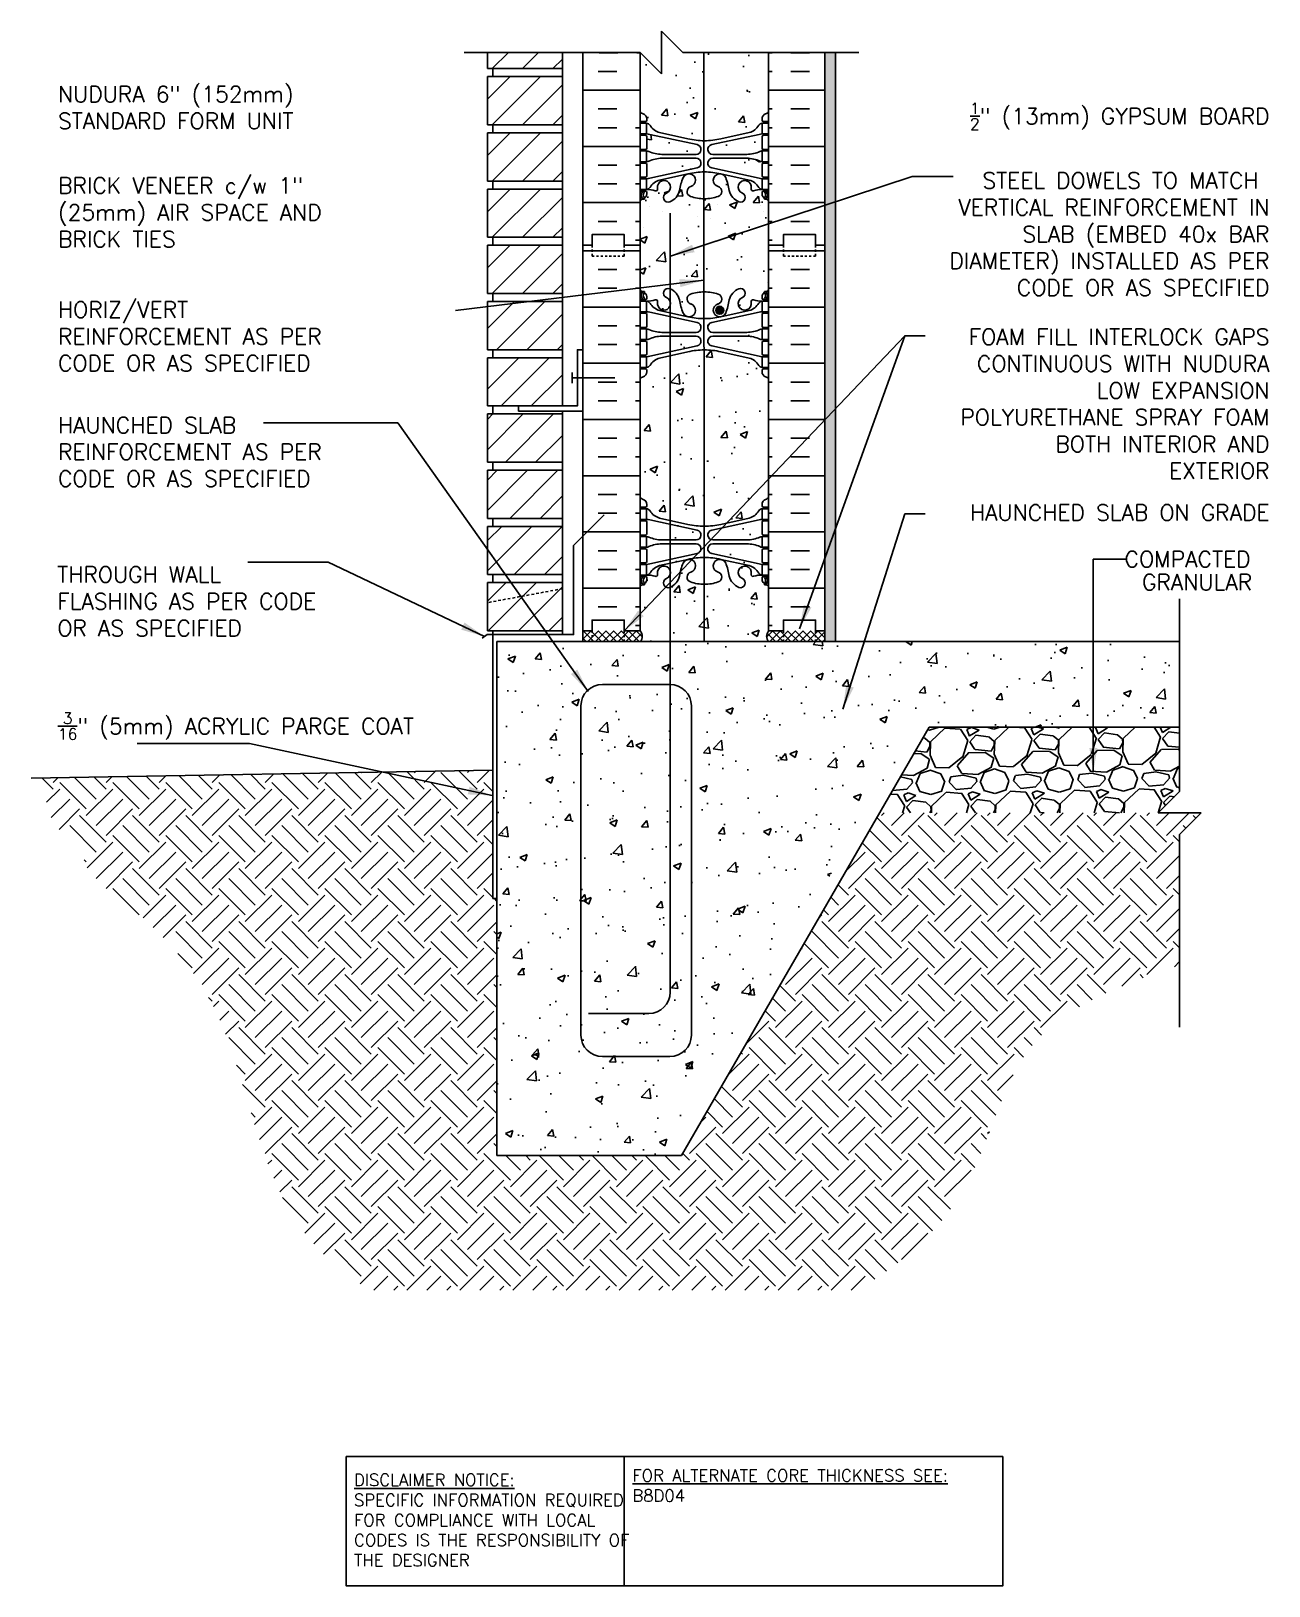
# Model space of a CAD drawing. Header units: inches. Extents: x 8.9 to 66.6, y -27.6 to 45.
import ezdxf
from ezdxf.enums import TextEntityAlignment as Align

# ---------------------------------------------------------------- set-up
doc = ezdxf.new("R2010")
doc.units = ezdxf.units.IN
doc.header["$LTSCALE"] = 0.5
doc.header["$MEASUREMENT"] = 0
doc.linetypes.add('DASHED2', pattern=[0.375, 0.25, -0.125])
for name, color, linetype in [('HATCH', 12, 'Continuous'), ('LINE18', 9, 'Continuous'), ('line25', 2, 'Continuous'), ('LINE3', 3, 'Continuous'), ('LINE50', 5, 'Continuous'), ('LINE9', 9, 'Continuous'), ('TEXT', 4, 'Continuous'), ('Web_Edge', 9, 'Continuous')]:
    doc.layers.add(name, color=color, linetype=linetype)
doc.styles.add('DIM', font='romans.shx', dxfattribs={"width": 0.7})
doc.styles.add('ROMANS', font='romans.shx', dxfattribs={"height": 1.125})
doc.styles.get("Standard").update_dxf_attribs({"font": 'romans.shx', "height": 1.125})
doc.dimstyles.new('ext_12', dxfattribs={"dimscale": 12, "dimtxt": 0.09375, "dimasz": 0.09375, "dimexe": 0.09375, "dimexo": 0.0625, "dimgap": 0.0625, "dimtad": 1, "dimdec": 1, "dimzin": 3, "dimdsep": 46, "dimlunit": 4, "dimtxsty": 'DIM', "dimcen": 0.09, "dimdle": 0.09375, "dimclrt": 4, "dimadec": 0, "dimazin": 0, "dimtfac": 1, "dimtdec": 1, "dimtmove": 2, "dimatfit": 3, "dimfxl": 1, "dimfrac": 2, "dimtolj": 1, "dimtzin": 0, "dimarcsym": 0})

msp = doc.modelspace()

# ---------------------------------------------------------------- texts
at = {"layer": 'TEXT'}
for s, p in [(' COMPACTED ', (59.399, 20.33)), (' GRANULAR', (60.211, 19.255))]:
    msp.add_text(s, height=0.75, dxfattribs=at).set_placement(p, align=Align.MIDDLE_LEFT)
at = {"layer": 'TEXT', "char_height": 0.75, "style": 'ROMANS'}
for s, insert, width, attachment_point in [('NUDURA 6" (152mm) STANDARD FORM UNIT', (10.129, 41.409), 16.37365, 4), ('\\A1;{\\H0.7x;\\S1/2;}" (13mm) GYPSUM BOARD', (66.681, 41.005), 14.07269, 6), ('BRICK VENEER c/w 1" (25mm) AIR SPACE AND BRICK TIES', (10.129, 36.516), 16.37365, 4), ('\\A1;STEEL DOWELS TO MATCH  VERTICAL REINFORCEMENT IN SLAB (EMBED 40x BAR DIAMETER) INSTALLED AS PER CODE OR AS SPECIFIED', (66.681, 35.502), 16.37365, 6), ('HORIZ/VERT  REINFORCEMENT AS PER CODE OR AS SPECIFIED', (10.129, 30.724), 16.37365, 4), ('\\A1;FOAM FILL INTERLOCK GAPS CONTINUOUS WITH NUDURA LOW EXPANSION POLYURETHANE SPRAY FOAM BOTH INTERIOR AND EXTERIOR', (66.681, 27.576), 16.37365, 6), ('HAUNCHED SLAB REINFORCEMENT AS PER CODE OR AS SPECIFIED', (10.129, 25.335), 16.37365, 4), ('\\A1;HAUNCHED SLAB ON GRADE', (66.681, 22.499), 16.37365, 6), ('THROUGH WALL FLASHING AS PER CODE OR AS SPECIFIED', (10.096, 18.356), 13.10039, 4), ('\\A1;{\\H0.7x;\\S3/16;}" (5mm) ACRYLIC PARGE COAT', (10.129, 12.53), 16.37365, 4)]:
    msp.add_mtext(s, dxfattribs=dict(at, insert=insert, width=width, attachment_point=attachment_point))
at = {"layer": 'TEXT', "char_height": 0.5625, "attachment_point": 4}
for s, insert, width in [('{\\LDISCLAIMER NOTICE:}\\PSPECIFIC INFORMATION REQUIRED FOR COMPLIANCE WITH LOCAL CODES IS THE RESPONSIBILITY OF THE DESIGNER', (23.947, -24.536), 14.00235), ('{\\LFOR ALTERNATE CORE THICKNESS SEE:\\P}B8D04    \\P \\P          ', (36.939, -23.859), 23.33295)]:
    msp.add_mtext(s, dxfattribs=dict(at, insert=insert, width=width))

# ---------------------------------------------------------------- hatches: boundary and pattern name
at = {"layer": 'HATCH'}
h = msp.add_hatch(dxfattribs=at)
h.set_pattern_fill('AR-CONC', color=256, scale=0.5)
h.paths.add_polyline_path([(40.269, 43.979), (39.3, 43.979), (38.3, 44.979), (38.3, 43.979), (38.3, 42.979), (37.31, 43.969), (37.3, 43.969), (37.3, 41.197, 0.082415), (37.444, 41.118, -0.317837), (37.61, 40.883), (37.61, 40.815, -0.414214), (37.548, 40.753), (37.5, 40.753), (37.5, 40.683), (37.605, 40.683, -0.188973), (37.761, 40.588, 0.196323), (38.21, 40.242), (39.532, 39.951, 0.055576), (40.271, 39.862)])
h.paths.add_polyline_path([(43.3, 41.197), (43.3, 43.979), (40.269, 43.979), (40.271, 39.862, 0.002211), (40.3, 39.862, 0.057795), (41.068, 39.951), (42.39, 40.242, 0.196323), (42.839, 40.588, -0.188973), (42.995, 40.683), (43.1, 40.683), (43.1, 40.753), (43.053, 40.753, -0.414214), (42.99, 40.815), (42.99, 40.883, -0.317837), (43.157, 41.118, 0.082415)])
h = msp.add_hatch(dxfattribs=at)
h.set_pattern_fill('AR-SAND', color=256, scale=0.25, style=0)
h.set_pattern_definition([(37.5, (-69.15863, -12.29734), (-0.0157483, 0.481706), [0, -0.38, 0, -0.425, 0, -0.40625]), (7.5, (-69.1586, -12.29734), (0.4424442, 0.7055365), [0, -0.205, 0, -0.3425, 0, -0.13125]), (327.5, (-69.46613, -12.29734), (0.7785355, 0.0014148), [0, -0.125, 0, -0.45, 0, -0.5875]), (317.5, (-69.4661, -12.29734), (0.7515317, 0.219419), [0, -0.0625, 0, -0.295, 0, -0.3375])])
h.paths.add_polyline_path([(46.425, 43.979), (45.925, 43.979), (45.925, 34.979), (45.925, 16.979), (45.925, 16.479), (46.425, 16.479)])
h = msp.add_hatch(dxfattribs=at)
h.set_pattern_fill('AR-CONC', color=256, scale=0.5, style=0)
h.paths.add_polyline_path([(39.911, 39.223, 0.897292), (39.961, 39.677), (37.749, 40.159, 0.036537), (37.605, 40.183), (37.5, 40.183), (37.5, 40.113), (37.548, 40.113, -0.414214), (37.61, 40.05), (37.61, 39.515, -0.414214), (37.548, 39.453), (37.5, 39.453), (37.5, 39.383), (37.597, 39.383, -0.134256), (37.709, 39.354, 0.097844), (38.315, 39.223)])
h = msp.add_hatch(dxfattribs=at)
h.set_pattern_fill('AR-CONC', color=256, scale=0.5, style=0)
h.paths.add_polyline_path([(43.1, 39.453), (43.053, 39.453, -0.414214), (42.99, 39.515), (42.99, 40.05, -0.414214), (43.053, 40.113), (43.1, 40.113), (43.1, 40.183), (42.995, 40.183, 0.036537), (42.851, 40.159), (40.64, 39.677, 0.897292), (40.689, 39.223), (42.286, 39.223, 0.097844), (42.892, 39.354, -0.134256), (43.004, 39.383), (43.1, 39.383)])
h = msp.add_hatch(dxfattribs=at)
h.set_pattern_fill('AR-CONC', color=256, scale=0.5, style=0)
h.paths.add_polyline_path([(39.961, 38.588, 0.897292), (39.911, 39.043), (38.315, 39.043, 0.097844), (37.709, 38.911, -0.134256), (37.597, 38.883), (37.5, 38.883), (37.5, 38.813), (37.548, 38.813, -0.414214), (37.61, 38.75), (37.61, 38.215, -0.414214), (37.548, 38.153), (37.5, 38.153), (37.5, 38.083), (37.605, 38.083, 0.036537), (37.749, 38.106)])
h = msp.add_hatch(dxfattribs=at)
h.set_pattern_fill('AR-CONC', color=256, scale=0.5, style=0)
h.paths.add_polyline_path([(42.99, 38.75, -0.414214), (43.053, 38.813), (43.1, 38.813), (43.1, 38.883), (43.004, 38.883, -0.134256), (42.892, 38.911, 0.097844), (42.286, 39.043), (40.689, 39.043, 0.897292), (40.64, 38.588), (42.851, 38.106, 0.036537), (42.995, 38.083), (43.1, 38.083), (43.1, 38.153), (43.053, 38.153, -0.414214), (42.99, 38.215)])
h = msp.add_hatch(dxfattribs=at)
h.set_pattern_fill('AR-CONC', color=256, scale=0.5, style=0)
h.paths.add_polyline_path([(40.272, 37.154, -0.079191), (39.652, 37.261, -0.735593), (39.665, 37.719, 0.955472), (39.526, 38.313), (39.507, 38.309, 0.223253), (39.306, 38.144, 0.053157), (39.14, 37.53, -0.24438), (38.692, 37.009, -1), (38.529, 37.417, 2.182095), (38.119, 37.63, -0.601435), (37.999, 37.526, 0.10046), (37.605, 37.583), (37.5, 37.583), (37.5, 37.513), (37.548, 37.513, -0.414214), (37.61, 37.45), (37.61, 37.383, -0.249069), (37.5, 37.176), (37.5, 37.134), (37.41, 37.134, 0.064398), (37.3, 37.068), (37.3, 35.263), (37.626, 35.388), (37.524, 35.085), (37.3, 35.236), (37.3, 34.979), (37.3, 32.89, 0.064398), (37.41, 32.824), (37.5, 32.824), (37.5, 32.782, -0.249069), (37.61, 32.575), (37.61, 32.508, -0.414214), (37.548, 32.445), (37.5, 32.445), (37.5, 32.375), (37.605, 32.375, 0.10046), (37.999, 32.432, -0.601435), (38.119, 32.327, 1.024021), (38.715, 32.201), (38.715, 32.313, 0.256886), (38.529, 32.54, -1), (38.692, 32.949, -0.24438), (39.14, 32.428, 0.041503), (39.259, 31.945), (39.887, 31.945, 0.335175), (39.665, 32.238, -0.735593), (39.652, 32.696, -0.079465), (40.274, 32.804)])
h = msp.add_hatch(dxfattribs=at)
h.set_pattern_fill('AR-CONC', color=256, scale=0.5, style=0)
h.paths.add_polyline_path([(43.3, 34.979), (43.3, 37.068, 0.064398), (43.19, 37.134), (43.1, 37.134), (43.1, 37.176, -0.249069), (42.99, 37.383), (42.99, 37.45, -0.414214), (43.053, 37.513), (43.1, 37.513), (43.1, 37.583), (42.995, 37.583, 0.10046), (42.602, 37.526, -0.601435), (42.482, 37.63, 2.182095), (42.072, 37.417, -1), (41.909, 37.009, -0.24438), (41.46, 37.53, 0.053157), (41.294, 38.144, 0.223253), (41.094, 38.309), (41.074, 38.313, 0.955472), (40.936, 37.719, -0.735593), (40.949, 37.261, -0.082755), (40.3, 37.153, -0.003541), (40.272, 37.154), (40.272, 36.65), (40.286, 36.649), (40.527, 36.936), (40.585, 36.623), (40.286, 36.649), (40.272, 36.633), (40.274, 32.804, -0.003269), (40.3, 32.804, -0.082755), (40.949, 32.696, -0.735593), (40.936, 32.238, 0.339798), (40.714, 31.94), (40.831, 31.94, -1.013309), (41.206, 31.945, -0.986866), (40.831, 31.94), (40.714, 31.94, 0.464776), (41.074, 31.645), (41.094, 31.649, 0.223253), (41.294, 31.814, 0.053157), (41.46, 32.428, -0.24438), (41.909, 32.949, -1), (42.072, 32.54, 2.182095), (42.482, 32.327, -0.601435), (42.602, 32.432, 0.10046), (42.995, 32.375), (43.1, 32.375), (43.1, 32.445), (43.053, 32.445, -0.414214), (42.99, 32.508), (42.99, 32.575, -0.249069), (43.1, 32.782), (43.1, 32.824), (43.19, 32.824, 0.064398), (43.3, 32.89)])
h.paths.add_polyline_path([(41.476, 36.866), (41.827, 37.001), (41.725, 36.697)], flags=16)
h = msp.add_hatch(dxfattribs=at)
h.set_pattern_fill('INSUL', color=256, scale=7, style=0)
h.set_pattern_definition([(7e-15, (-2888.9136, -380.0307), (0, 2.625), []), (7e-15, (-2888.9136, -379.1557), (0, 2.625), [0.875, -0.875]), (7e-15, (-2888.9136, -378.2807), (0, 2.625), [0.875, -0.875])])
h.paths.add_polyline_path([(34.623, 16.979), (35.061, 16.979), (35.061, 17.479), (36.561, 17.479), (36.561, 16.979), (37.248, 16.979), (37.248, 34.979), (36.561, 34.979), (36.561, 35.479), (35.061, 35.479), (35.061, 34.979), (34.623, 34.979)])
h = msp.add_hatch(dxfattribs=at)
h.set_pattern_fill('INSUL', color=256, scale=7, style=0)
h.set_pattern_definition([(180, (2969.462, -380.0307), (0, 2.625), []), (180, (2969.462, -379.1557), (0, 2.625), [0.875, -0.875]), (180, (2969.462, -378.2807), (0, 2.625), [0.875, -0.875])])
h.paths.add_polyline_path([(45.925, 16.979), (45.488, 16.979), (45.488, 17.479), (43.988, 17.479), (43.988, 16.979), (43.3, 16.979), (43.3, 34.979), (43.988, 34.979), (43.988, 35.479), (45.488, 35.479), (45.488, 34.979), (45.925, 34.979)])
h = msp.add_hatch(dxfattribs=at)
h.set_pattern_fill('AR-CONC', color=256, scale=0.5)
h.paths.add_polyline_path([(38.706, 29.825), (38.21, 29.716, 0.196323), (37.761, 29.37, -0.188973), (37.605, 29.275), (37.5, 29.275), (37.5, 29.205), (37.548, 29.205, -0.414214), (37.61, 29.143), (37.61, 29.075, -0.317837), (37.444, 28.839, 0.082415), (37.3, 28.76), (37.3, 23.197, 0.082415), (37.444, 23.118, -0.317837), (37.61, 22.883), (37.61, 22.815, -0.414214), (37.548, 22.753), (37.5, 22.753), (37.5, 22.683), (37.605, 22.683, -0.188973), (37.761, 22.588, 0.196323), (38.21, 22.242), (38.706, 22.133)])
h.paths.add_polyline_path([(40.276, 30.096, 0.055942), (39.532, 30.007), (38.706, 29.825), (38.706, 22.133), (39.532, 21.951, 0.056251), (40.28, 21.862)], flags=16)
h.paths.add_polyline_path([(43.3, 28.76, 0.082415), (43.157, 28.839, -0.317837), (42.99, 29.075), (42.99, 29.143, -0.414214), (43.053, 29.205), (43.1, 29.205), (43.1, 29.275), (42.995, 29.275), (42.995, 29.775, -0.036537), (42.851, 29.799), (40.641, 30.28, -0.899004), (40.689, 30.735), (42.286, 30.735, -0.097844), (42.892, 30.603, 0.124673), (42.995, 30.575), (42.995, 31.075, 0.124673), (42.892, 31.047, -0.097844), (42.286, 30.915), (40.689, 30.915, -0.897292), (40.64, 31.37), (42.851, 31.851, -0.036537), (42.995, 31.875), (42.995, 32.375, 0.188973), (42.839, 32.28, -0.196323), (42.39, 31.934), (41.068, 31.643, -0.057795), (40.3, 31.554, -0.057795), (39.532, 31.643), (38.706, 31.825), (38.706, 31.643), (39.96, 31.37, -0.899004), (39.911, 30.915), (38.706, 30.915), (38.706, 30.735), (39.911, 30.735, -0.897292), (39.961, 30.28), (38.706, 30.007), (38.706, 21.951), (39.96, 21.677, -0.899004), (39.911, 21.223), (38.706, 21.223), (38.706, 21.043), (39.911, 21.043, -0.897292), (39.961, 20.588), (38.706, 20.315), (38.706, 20.133), (39.532, 20.314, -0.057795), (40.3, 20.403, -0.057795), (41.068, 20.314), (42.39, 20.024, -0.196323), (42.839, 19.678, 0.188973), (42.995, 19.583), (42.995, 20.083, -0.036537), (42.851, 20.106), (40.641, 20.588, -0.899004), (40.689, 21.043), (42.286, 21.043, -0.097844), (42.892, 20.911, 0.124673), (42.995, 20.883), (42.995, 21.383, 0.124673), (42.892, 21.354, -0.097844), (42.286, 21.223), (40.689, 21.223, -0.897292), (40.64, 21.677), (42.851, 22.159, -0.036537), (42.995, 22.183), (42.995, 22.683), (43.1, 22.683), (43.1, 22.753), (43.053, 22.753, -0.414214), (42.99, 22.815), (42.99, 22.883, -0.317837), (43.157, 23.118, 0.082415), (43.3, 23.197)])
h = msp.add_hatch(dxfattribs=at)
h.set_pattern_fill('AR-CONC', color=256, scale=0.5, style=0)
h.paths.add_polyline_path([(38.715, 31.641), (37.749, 31.851, 0.036537), (37.605, 31.875), (37.5, 31.875), (37.5, 31.805), (37.548, 31.805, -0.414214), (37.61, 31.743), (37.61, 31.208, -0.414214), (37.548, 31.145), (37.5, 31.145), (37.5, 31.075), (37.597, 31.075, -0.134256), (37.709, 31.047, 0.097844), (38.315, 30.915), (38.715, 30.915)])
h = msp.add_hatch(dxfattribs=at)
h.set_pattern_fill('AR-CONC', color=256, scale=0.5, style=0)
h.paths.add_polyline_path([(39.961, 31.37), (38.715, 31.641), (38.715, 30.915), (39.911, 30.915, 0.897292)])
h = msp.add_hatch(dxfattribs=at)
h.set_pattern_fill('AR-CONC', color=256, scale=0.5, style=0)
h.paths.add_polyline_path([(42.99, 31.743, -0.414214), (43.053, 31.805), (43.1, 31.805), (43.1, 31.875), (42.995, 31.875, 0.036537), (42.851, 31.851), (40.64, 31.37, 0.897292), (40.689, 30.915), (42.286, 30.915, 0.097844), (42.892, 31.047, -0.134256), (43.004, 31.075), (43.1, 31.075), (43.1, 31.145), (43.053, 31.145, -0.414214), (42.99, 31.208)])
h = msp.add_hatch(dxfattribs=at)
h.set_pattern_fill('AR-CONC', color=256, scale=0.5, style=0)
h.paths.add_polyline_path([(38.715, 30.735), (38.315, 30.735, 0.097844), (37.709, 30.603, -0.134256), (37.597, 30.575), (37.5, 30.575), (37.5, 30.505), (37.548, 30.505, -0.414214), (37.61, 30.443), (37.61, 29.908, -0.414214), (37.548, 29.845), (37.5, 29.845), (37.5, 29.775), (37.605, 29.775, 0.036537), (37.749, 29.799), (38.714, 30.009)])
h = msp.add_hatch(dxfattribs=at)
h.set_pattern_fill('AR-CONC', color=256, scale=0.5, style=0)
h.paths.add_polyline_path([(38.706, 30.735), (38.706, 30.007), (39.961, 30.28, 0.897292), (39.911, 30.735)])
h = msp.add_hatch(dxfattribs=at)
h.set_pattern_fill('AR-CONC', color=256, scale=0.5, style=0)
h.paths.add_polyline_path([(42.851, 29.799, 0.036537), (42.995, 29.775), (43.1, 29.775), (43.1, 29.845), (43.053, 29.845, -0.414214), (42.99, 29.908), (42.99, 30.443, -0.414214), (43.053, 30.505), (43.1, 30.505), (43.1, 30.575), (43.004, 30.575, -0.134256), (42.892, 30.603, 0.097844), (42.286, 30.735), (40.689, 30.735, 0.897292), (40.64, 30.28)])
h = msp.add_hatch(dxfattribs=at)
h.set_pattern_fill('AR-CONC', color=256, scale=0.5)
h.paths.add_polyline_path([(40.276, 30.096, 0.055942), (39.532, 30.007), (38.706, 29.825), (38.706, 22.133), (39.532, 21.951, 0.056251), (40.28, 21.862)])
h = msp.add_hatch(dxfattribs=at)
h.set_pattern_fill('AR-CONC', color=256, scale=0.5, style=0)
h.paths.add_polyline_path([(38.712, 21.949), (37.749, 22.159, 0.036537), (37.605, 22.183), (37.5, 22.183), (37.5, 22.113), (37.548, 22.113, -0.414214), (37.61, 22.05), (37.61, 21.515, -0.414214), (37.548, 21.453), (37.5, 21.453), (37.5, 21.383), (37.605, 21.383, -0.124673), (37.709, 21.354, 0.097844), (38.315, 21.223), (38.712, 21.223)])
h = msp.add_hatch(dxfattribs=at)
h.set_pattern_fill('AR-CONC', color=256, scale=0.5, style=0)
h.paths.add_polyline_path([(39.911, 21.223, 0.897292), (39.961, 21.677), (38.706, 21.951), (38.706, 21.223)])
h = msp.add_hatch(dxfattribs=at)
h.set_pattern_fill('AR-CONC', color=256, scale=0.5, style=0)
h.paths.add_polyline_path([(40.64, 21.677, 0.897292), (40.689, 21.223), (42.286, 21.223, 0.097844), (42.892, 21.354, -0.134256), (43.004, 21.383), (43.1, 21.383), (43.1, 21.453), (43.053, 21.453, -0.414214), (42.99, 21.515), (42.99, 22.05, -0.414214), (43.053, 22.113), (43.1, 22.113), (43.1, 22.183), (42.995, 22.183, 0.036537), (42.851, 22.159)])
h = msp.add_hatch(dxfattribs=at)
h.set_pattern_fill('AR-CONC', color=256, scale=0.5, style=0)
h.paths.add_polyline_path([(38.712, 21.043), (38.315, 21.043, 0.097844), (37.709, 20.911, -0.124673), (37.605, 20.883), (37.5, 20.883), (37.5, 20.813), (37.548, 20.813, -0.414214), (37.61, 20.75), (37.61, 20.215, -0.414214), (37.548, 20.153), (37.5, 20.153), (37.5, 20.083), (37.605, 20.083, 0.036537), (37.749, 20.106), (38.712, 20.316)])
h = msp.add_hatch(dxfattribs=at)
h.set_pattern_fill('AR-CONC', color=256, scale=0.5, style=0)
h.paths.add_polyline_path([(39.911, 21.043), (38.712, 21.043), (38.712, 20.316), (39.961, 20.588, 0.897292)])
h = msp.add_hatch(dxfattribs=at)
h.set_pattern_fill('AR-CONC', color=256, scale=0.5, style=0)
h.paths.add_polyline_path([(42.851, 20.106, 0.036537), (42.995, 20.083), (43.1, 20.083), (43.1, 20.153), (43.053, 20.153, -0.414214), (42.99, 20.215), (42.99, 20.75, -0.414214), (43.053, 20.813), (43.1, 20.813), (43.1, 20.883), (43.004, 20.883, -0.134256), (42.892, 20.911, 0.097844), (42.286, 21.043), (40.689, 21.043, 0.897292), (40.64, 20.588)])
h = msp.add_hatch(dxfattribs=at)
h.set_pattern_fill('AR-CONC', color=256, scale=0.5, style=0)
h.paths.add_polyline_path([(38.706, 19.015, -0.005103), (38.692, 19.009, -1), (38.529, 19.417, 0.224573), (38.706, 19.609), (38.706, 19.793, 0.963605), (38.119, 19.63, -0.590137), (38.002, 19.524, 0.101219), (37.605, 19.583), (37.5, 19.583), (37.5, 19.513), (37.548, 19.513, -0.414214), (37.61, 19.45), (37.61, 19.383, -0.249069), (37.5, 19.176), (37.5, 19.134), (37.41, 19.134, 0.064398), (37.3, 19.068), (37.3, 16.979), (36.561, 16.979), (36.561, 16.479), (38.706, 16.479)])
h = msp.add_hatch(dxfattribs=at)
h.set_pattern_fill('AR-CONC', color=256, scale=0.5, style=0)
h.paths.add_polyline_path([(40.281, 19.153, -0.080326), (39.652, 19.261, -0.735593), (39.665, 19.719, 0.955472), (39.526, 20.313), (39.507, 20.309, 0.223253), (39.306, 20.144, 0.053157), (39.14, 19.53, -0.238978), (38.706, 19.015), (38.706, 16.479), (40.282, 16.479)])
h = msp.add_hatch(dxfattribs=at)
h.set_pattern_fill('AR-CONC', color=256, scale=0.5, style=0)
h.paths.add_polyline_path([(43.988, 16.479), (43.988, 16.979), (43.3, 16.979), (43.3, 19.068, 0.064398), (43.19, 19.134), (43.1, 19.134), (43.1, 19.176, -0.249069), (42.99, 19.383), (42.99, 19.45, -0.414214), (43.053, 19.513), (43.1, 19.513), (43.1, 19.583), (42.995, 19.583, 0.101219), (42.599, 19.524, -0.590137), (42.482, 19.63, 2.182095), (42.072, 19.417, -1), (41.909, 19.009, -0.24438), (41.46, 19.53, 0.053157), (41.294, 20.144, 0.223253), (41.094, 20.309), (41.074, 20.313, 0.955472), (40.936, 19.719, -0.735593), (40.949, 19.261, -0.082755), (40.3, 19.153, -0.002413), (40.281, 19.153), (40.282, 16.479)])
h = msp.add_hatch(dxfattribs=at)
h.set_pattern_fill('ANSI37', color=256, scale=2, style=0)
h.paths.add_polyline_path([(36.561, 16.979), (35.061, 16.979), (35.061, 16.479), (36.561, 16.479)])
h.paths.add_polyline_path([(37.3, 16.979), (36.561, 16.979), (36.561, 16.479), (37.3, 16.479, 0.400028)])
h.paths.add_polyline_path([(35.061, 16.979), (34.623, 16.979), (34.623, 16.479), (35.061, 16.479)])
h.paths.add_polyline_path([(43.988, 16.979), (43.3, 16.979, 0.400028), (43.3, 16.479), (43.988, 16.479)])
h.paths.add_polyline_path([(45.488, 16.979), (43.988, 16.979), (43.988, 16.479), (45.488, 16.479)])
h.paths.add_polyline_path([(45.925, 16.979), (45.488, 16.979), (45.488, 16.479), (45.925, 16.479)])
h = msp.add_hatch(dxfattribs=at)
h.set_pattern_fill('AR-CONC', color=256, scale=0.5, style=0)
h.paths.add_polyline_path([(62.481, 16.479), (30.613, 16.479), (30.613, -7.521), (38.613, -7.521), (50.737, 13.479), (62.481, 13.479)])
h = msp.add_hatch(dxfattribs=at)
h.set_pattern_fill('AR-CONC', color=256, scale=0.5, style=0)
h.paths.add_polyline_path([(39.694, 13.479, 0.414214), (38.694, 14.479), (35.539, 14.479, 0.414214), (34.539, 13.479), (34.539, -1.894, 0.414214), (35.539, -2.894), (38.694, -2.894, 0.414214), (39.694, -1.894)], flags=17)
h = msp.add_hatch(dxfattribs=at)
h.set_pattern_fill('AR-CONC', color=256, scale=0.5, style=0)
h.paths.add_polyline_path([(50.737, 13.479), (50.16, 12.479), (62.481, 12.479), (62.481, 13.479)])
h = msp.add_hatch(dxfattribs=at)
h.set_pattern_fill('GRAVEL', color=256, scale=3, angle=1, style=0)
h.set_pattern_definition([(229.0128, (2.10731, 3.03724), (-23.5251243, -27.41474946), [0.40361, -39.95726]), (185.9697, (1.84259, 2.73257), (35.94216342, 3.6278037), [0.692604, -68.567775]), (133.5104, (1.15374, 2.66054), (30.5713329, -32.47142825), [0.48836, -48.3481]), (268.2737, (-0.00299, 1.89024), (1.95238674, 60.0432196), [0.630714, -62.440674]), (293.8337, (-0.02199, 1.25981), (-15.62603158, 35.73271965), [0.618465, -61.22812]), (358.2737, (0.22792, 0.69408), (-60.0432196, 1.95238674), [0.630714, -62.440674]), (38.6942, (0.85835, 0.67508), (-38.47051045, -30.67604631), [0.83409, -82.57455]), (73.2553, (1.50935, 1.19652), (19.84497525, 66.35643767), [0.787464, -77.95896]), (122.4296, (1.73622, 1.9506), (-24.67701297, 38.57518704), [0.63285, -62.65222]), (176.2364, (1.39685, 2.48476), (33.0473336, -2.4235882), [0.7225, -35.40229]), (223.3974, (0.67591, 2.53218), (-35.41861008, -33.6232372), [0.934344, -92.500125]), (139.8141, (2.96708, 1.91207), (-21.3109536, 17.6307498), [0.3189, -31.57153]), (172.4692, (2.72345, 2.11785), (39.09876982, -5.31846614), [0.60671, -60.06453]), (226, (2.122, 2.1974), (0.05236, -2.999544), [0.42426, -3.81838]), (204.1986, (1.90572, 2.55365), (14.893, 6.2608762), [0.22847, -22.61885]), (292.8014, (1.6973, 2.46), (-3.1566145, 8.946273), [0.32311, -15.83239]), (31.9638, (1.82254, 2.16214), (8.8939088, 6.156165), [0.52479, -16.96807]), (162.5651, (2.2678, 2.43995), (6.051445, -2.894824), [0.37947, -9.10736]), (17.3895, (-0.04241, 2.42963), (29.83836617, 9.5221797), [0.5316, -52.628535]), (71.3462, (0.4649, 2.5885), (-11.42222856, -33.204409), [0.44598, -44.15222]), (294.1986, (2.2573, 3.03986), (-6.2608762, 14.893), [0.45694, -22.39037]), (344.6105, (2.4446, 2.62306), (-30.15250873, 8.4750351), [0.5316, -52.628535]), (340.444, (-0.00995, 0.5699), (-15.1024352, 5.737288), [0.51264, -25.11937]), (295.7751, (0.47312, 0.39832), (-15.5736216, 32.7331985), [0.42953, -42.52393]), (67.8014, (2.33964, 0.04084), (5.737304, 15.1024291), [0.45694, -22.39037]), (18.354, (2.51229, 0.46392), (-38.7846376, -12.6787998), [0.50289, -49.78627]), (70.444, (0.86987, 0.0152), (-5.737288, -15.1024352), [0.25632, -25.37569]), (102.3099, (2.1597, 0.0377), (-3.208965, 11.9458175), [0.15297, -15.14409]), (166.9638, (2.12706, 0.18715), (9.050988, -2.842466), [0.61847, -11.75085]), (187.009, (1.52453, 0.32666), (29.94307292, 3.5231132), [0.57315, -56.74177]), (304.6901, (1.82726, 1.8922), (-3.104262, 5.946728), [0.43267, -10.38399]), (354.1572, (2.0735, 1.53642), (51.0969454, -5.10903747), [0.75538, -74.78269]), (61.9454, (2.82496, 1.45952), (-11.6316719, -21.2062316), [0.30887, -30.57802]), (91, (2.9702, 1.732), (-3.0519, 2.94719), [0.18, -2.82]), (121.2564, (1.46297, 0.4156), (12.3646577, -20.78738036), [0.41677, -41.26056]), (49.0128, (1.24672, 0.77188), (23.5251243, 27.41474946), [0.80722, -39.55366]), (1, (1.7762, 1.3812), (2.94719, 3.0519), [0.78, -2.22]), (326.3048, (2.55605, 1.39482), (-30.3619146, 20.47325553), [0.47434, -46.95982]), (255.0546, (2.9507, 1.13167), (-2.790114, -12.05053), [0.43681, -21.40352]), (208.646, (2.83805, 0.70964), (-56.46773345, -30.99024094), [0.711195, -70.40842]), (176.4261, (2.2139, 0.3687), (-39.04641873, 2.3188836), [0.7524, -74.48722])])
h.paths.add_polyline_path([(50.785, 12.479), (48.475, 8.479), (61.481, 8.479), (62.481, 9.479), (62.481, 12.479)])
h = msp.add_hatch(dxfattribs=at)
h.set_pattern_fill('EARTH', color=256, scale=7, angle=45, style=0)
h.paths.add_polyline_path([(9.236, 10.109), (9.905, 7.987), (9.961, 7.987), (10.935, 6.792), (11.161, 6.792), (11.705, 5.326), (11.912, 5.326), (13.98, 3.622), (14.066, 3.622), (14.126, 3.566), (14.186, 3.51), (14.245, 3.454), (14.304, 3.398), (14.364, 3.341), (14.422, 3.285), (14.481, 3.228), (14.539, 3.171), (14.597, 3.114), (14.655, 3.057), (14.713, 3), (14.77, 2.942), (14.828, 2.885), (14.884, 2.827), (14.941, 2.769), (14.997, 2.711), (15.054, 2.652), (15.109, 2.594), (15.165, 2.535), (15.22, 2.476), (15.275, 2.417), (15.33, 2.358), (15.384, 2.298), (15.438, 2.238), (15.491, 2.179), (15.545, 2.118), (15.598, 2.058), (15.651, 1.997), (15.703, 1.937), (15.755, 1.875), (15.806, 1.814), (15.858, 1.753), (15.909, 1.691), (15.959, 1.629), (16.009, 1.567), (16.059, 1.504), (16.109, 1.441), (16.158, 1.378), (16.206, 1.315), (16.255, 1.251), (16.302, 1.187), (16.35, 1.123), (16.397, 1.059), (16.443, 0.994), (16.49, 0.929), (16.535, 0.864), (16.581, 0.798), (16.625, 0.732), (16.67, 0.666), (16.714, 0.6), (16.757, 0.533), (16.8, 0.466), (16.843, 0.398), (16.885, 0.331), (16.927, 0.263), (16.968, 0.194), (17.008, 0.125), (17.048, 0.056), (17.088, -0.013), (17.127, -0.083), (17.166, -0.153), (17.204, -0.223), (17.242, -0.294), (17.279, -0.365), (17.316, -0.436), (17.353, -0.508), (17.389, -0.579), (17.425, -0.651), (17.46, -0.724), (17.495, -0.797), (17.529, -0.869), (17.563, -0.943), (17.597, -1.016), (17.63, -1.09), (17.663, -1.164), (17.695, -1.238), (17.728, -1.312), (17.76, -1.387), (17.791, -1.462), (17.822, -1.537), (17.853, -1.613), (17.884, -1.688), (17.914, -1.764), (17.944, -1.84), (17.974, -1.916), (18.003, -1.992), (18.032, -2.069), (18.061, -2.146), (18.09, -2.223), (18.118, -2.3), (18.146, -2.377), (18.174, -2.455), (18.201, -2.532), (18.229, -2.61), (18.256, -2.688), (18.283, -2.766), (18.309, -2.844), (18.336, -2.922), (18.362, -3.001), (18.388, -3.079), (18.414, -3.158), (18.44, -3.237), (18.466, -3.316), (18.491, -3.395), (18.517, -3.474), (18.542, -3.553), (18.567, -3.632), (18.592, -3.712), (18.617, -3.791), (18.642, -3.871), (18.666, -3.95), (18.691, -4.03), (18.715, -4.11), (18.74, -4.19), (18.764, -4.27), (18.788, -4.349), (18.812, -4.429), (18.837, -4.509), (18.861, -4.589), (18.885, -4.669), (18.909, -4.749), (18.933, -4.829), (18.957, -4.909), (18.981, -4.99), (19.005, -5.07), (19.029, -5.15), (19.053, -5.23), (19.077, -5.31), (19.101, -5.39), (19.125, -5.47), (19.149, -5.55), (19.173, -5.63), (19.197, -5.71), (19.222, -5.79), (19.246, -5.869), (19.271, -5.949), (19.295, -6.029), (19.32, -6.108), (19.345, -6.188), (19.37, -6.267), (19.395, -6.347), (19.42, -6.426), (19.445, -6.505), (19.47, -6.585), (19.496, -6.664), (19.522, -6.743), (19.547, -6.821), (19.574, -6.9), (19.6, -6.979), (19.626, -7.057), (19.653, -7.136), (19.68, -7.214), (19.707, -7.292), (19.734, -7.37), (19.761, -7.448), (19.789, -7.525), (19.817, -7.603), (19.845, -7.68), (19.873, -7.757), (19.902, -7.834), (19.931, -7.911), (19.96, -7.988), (19.989, -8.064), (20.019, -8.14), (20.049, -8.216), (20.08, -8.292), (20.11, -8.368), (20.141, -8.443), (20.173, -8.518), (20.204, -8.593), (20.236, -8.668), (20.269, -8.742), (20.301, -8.817), (20.334, -8.891), (20.368, -8.965), (20.401, -9.038), (20.436, -9.111), (20.47, -9.184), (20.505, -9.257), (20.54, -9.33), (20.576, -9.402), (20.612, -9.474), (20.649, -9.545), (20.686, -9.617), (20.724, -9.688), (20.762, -9.758), (20.8, -9.829), (20.839, -9.899), (20.878, -9.969), (20.918, -10.038), (20.958, -10.107), (20.999, -10.176), (21.04, -10.245), (21.082, -10.313), (21.124, -10.38), (21.167, -10.448), (21.211, -10.515), (21.255, -10.582), (21.299, -10.648), (21.344, -10.714), (21.39, -10.78), (21.436, -10.845), (21.482, -10.91), (21.53, -10.974), (21.578, -11.038), (21.626, -11.102), (21.675, -11.165), (21.725, -11.228), (21.775, -11.29), (21.825, -11.352), (21.877, -11.414), (21.929, -11.475), (21.981, -11.536), (22.034, -11.597), (22.087, -11.657), (22.141, -11.717), (22.196, -11.776), (22.251, -11.835), (22.306, -11.894), (22.362, -11.952), (22.419, -12.01), (22.475, -12.067), (22.533, -12.124), (22.591, -12.181), (22.649, -12.237), (22.708, -12.293), (22.767, -12.349), (22.827, -12.404), (22.887, -12.459), (22.948, -12.513), (23.009, -12.567), (23.071, -12.621), (23.133, -12.674), (23.195, -12.727), (23.258, -12.78), (23.321, -12.832), (23.385, -12.884), (23.449, -12.935), (23.513, -12.986), (23.578, -13.037), (23.643, -13.088), (23.709, -13.138), (23.774, -13.187), (23.841, -13.236), (23.907, -13.285), (23.974, -13.334), (24.042, -13.382), (24.109, -13.43), (24.177, -13.478), (24.246, -13.525), (24.314, -13.571), (24.383, -13.618), (24.453, -13.664), (24.522, -13.71), (24.592, -13.755), (24.662, -13.8), (47.434, -13.8), (47.511, -13.755), (47.587, -13.71), (47.664, -13.664), (47.74, -13.618), (47.816, -13.571), (47.891, -13.524), (47.967, -13.477), (48.042, -13.43), (48.117, -13.382), (48.191, -13.334), (48.265, -13.285), (48.339, -13.236), (48.413, -13.187), (48.486, -13.137), (48.559, -13.087), (48.632, -13.037), (48.704, -12.986), (48.776, -12.935), (48.848, -12.884), (48.919, -12.832), (48.99, -12.78), (49.061, -12.727), (49.131, -12.675), (49.201, -12.621), (49.271, -12.568), (49.34, -12.514), (49.409, -12.459), (49.478, -12.405), (49.546, -12.35), (49.614, -12.294), (49.681, -12.238), (49.748, -12.182), (49.815, -12.126), (49.881, -12.069), (49.947, -12.011), (50.012, -11.954), (50.078, -11.895), (50.142, -11.837), (50.207, -11.778), (50.27, -11.719), (50.334, -11.659), (50.397, -11.599), (50.46, -11.539), (50.522, -11.478), (50.583, -11.417), (50.645, -11.355), (50.706, -11.294), (50.766, -11.231), (50.826, -11.169), (50.885, -11.105), (50.944, -11.042), (51.003, -10.978), (51.061, -10.914), (51.119, -10.849), (51.176, -10.784), (51.232, -10.719), (51.288, -10.653), (51.344, -10.586), (51.399, -10.52), (51.454, -10.453), (51.508, -10.385), (51.562, -10.317), (51.615, -10.249), (51.668, -10.181), (51.72, -10.111), (51.771, -10.042), (51.822, -9.972), (51.873, -9.902), (51.923, -9.831), (51.972, -9.76), (52.021, -9.688), (52.069, -9.616), (52.117, -9.544), (52.164, -9.471), (52.211, -9.398), (52.257, -9.325), (52.302, -9.251), (52.347, -9.176), (52.392, -9.101), (52.435, -9.026), (52.478, -8.95), (52.521, -8.874), (52.563, -8.798), (52.604, -8.721), (52.645, -8.643), (52.685, -8.566), (52.725, -8.487), (52.764, -8.409), (52.803, -8.33), (52.841, -8.251), (52.879, -8.171), (52.916, -8.092), (52.953, -8.012), (52.989, -7.931), (53.025, -7.851), (53.06, -7.77), (53.096, -7.689), (53.13, -7.607), (53.165, -7.526), (53.199, -7.444), (53.233, -7.362), (53.267, -7.28), (53.3, -7.198), (53.333, -7.116), (53.366, -7.033), (53.398, -6.95), (53.431, -6.868), (53.463, -6.785), (53.495, -6.702), (53.527, -6.619), (53.559, -6.537), (53.591, -6.454), (53.623, -6.371), (53.654, -6.288), (53.686, -6.205), (53.717, -6.122), (53.749, -6.039), (53.78, -5.956), (53.812, -5.874), (53.843, -5.791), (53.875, -5.709), (53.906, -5.626), (53.938, -5.544), (53.97, -5.462), (54.002, -5.38), (54.034, -5.299), (54.066, -5.217), (54.098, -5.136), (54.131, -5.055), (54.164, -4.974), (54.197, -4.893), (54.23, -4.813), (54.264, -4.733), (54.298, -4.653), (54.332, -4.573), (54.366, -4.494), (54.401, -4.415), (54.436, -4.337), (54.471, -4.259), (54.507, -4.181), (54.543, -4.104), (54.58, -4.027), (54.617, -3.95), (54.655, -3.874), (54.693, -3.799), (54.731, -3.723), (54.77, -3.649), (54.81, -3.575), (54.85, -3.501), (54.891, -3.428), (54.932, -3.355), (54.974, -3.283), (55.016, -3.211), (55.059, -3.14), (55.103, -3.07), (55.147, -3), (55.192, -2.931), (55.238, -2.863), (55.284, -2.795), (55.331, -2.727), (55.379, -2.661), (55.428, -2.595), (55.478, -2.53), (55.528, -2.465), (55.579, -2.402), (55.631, -2.339), (55.683, -2.276), (55.737, -2.215), (55.791, -2.154), (55.846, -2.094), (55.902, -2.034), (55.959, -1.975), (56.016, -1.917), (56.074, -1.86), (56.133, -1.803), (56.192, -1.747), (56.252, -1.691), (56.313, -1.636), (56.374, -1.582), (56.437, -1.528), (56.5, -1.475), (56.563, -1.422), (56.627, -1.37), (56.692, -1.319), (56.758, -1.268), (56.824, -1.217), (56.89, -1.168), (56.958, -1.119), (57.026, -1.07), (57.094, -1.022), (57.163, -0.974), (57.233, -0.927), (57.303, -0.88), (57.374, -0.834), (57.445, -0.789), (57.517, -0.744), (57.59, -0.699), (57.663, -0.655), (57.736, -0.611), (57.81, -0.568), (57.884, -0.525), (57.959, -0.482), (58.035, -0.44), (58.111, -0.399), (58.187, -0.358), (58.264, -0.317), (58.341, -0.276), (58.419, -0.236), (58.497, -0.197), (58.575, -0.158), (58.654, -0.119), (58.733, -0.08), (58.813, -0.042), (58.893, -0.004), (58.974, 0.033), (59.054, 0.07), (59.135, 0.107), (59.217, 0.144), (59.299, 0.18), (59.381, 0.216), (59.463, 0.252), (59.546, 0.287), (59.629, 0.322), (59.713, 0.357), (59.796, 0.392), (59.88, 0.426), (59.964, 0.46), (60.049, 0.494), (60.134, 0.528), (60.218, 0.561), (60.304, 0.595), (60.389, 0.628), (60.475, 0.661), (60.56, 0.693), (60.646, 0.726), (60.733, 0.758), (60.819, 0.79), (60.905, 0.823), (60.992, 0.854), (61.079, 0.886), (61.166, 0.918), (61.253, 0.949), (61.34, 0.981), (61.428, 1.012), (61.515, 1.043), (61.603, 1.075), (61.69, 1.106), (61.778, 1.137), (61.866, 1.168), (61.954, 1.198), (62.041, 1.229), (62.129, 1.26), (62.217, 1.291), (62.305, 1.322), (62.393, 1.352), (62.481, 1.383), (62.481, 7.479), (63.481, 8.479), (48.475, 8.479), (39.238, -7.521), (30.613, -7.521), (30.613, 4.479), (30.425, 4.479), (30.425, 10.479)])
at = {"layer": 'LINE3'}
msp.add_hatch(color=256, dxfattribs=at).paths.add_polyline_path([(40.831, 31.945, 1), (41.206, 31.945, 1)])

# ---------------------------------------------------------------- linework, layer by layer
at = {"layer": 'HATCH'}
for p, q in [((30.4, 43.229), (31.15, 43.979)), ((31.814, 43.229), (32.564, 43.979)), ((33.228, 43.229), (33.675, 43.676)), ((35.389, 43.969), (36.264, 43.969)), ((37.139, 43.969), (37.3, 43.969)), ((43.462, 43.969), (43.3, 43.969)), ((45.212, 43.969), (44.337, 43.969)), ((30.175, 41.794), (31.236, 42.854)), ((30.4, 40.604), (32.65, 42.854)), ((35.336, 43.094), (36.211, 43.094)), ((43.462, 43.094), (43.3, 43.094)), ((45.212, 43.094), (44.337, 43.094)), ((31.814, 40.604), (33.675, 42.465)), ((34.623, 42.219), (37.248, 42.219)), ((45.925, 42.219), (43.3, 42.219)), ((33.228, 40.604), (33.675, 41.051)), ((35.336, 41.344), (36.211, 41.344)), ((43.462, 41.344), (43.3, 41.344)), ((45.212, 41.344), (44.337, 41.344)), ((30.175, 39.169), (31.236, 40.229)), ((30.4, 37.979), (32.65, 40.229)), ((35.336, 40.469), (36.211, 40.469)), ((37.086, 40.469), (37.248, 40.469)), ((41.017, 40.216), (41.017, 40.216)), ((43.462, 40.469), (43.3, 40.469)), ((45.212, 40.469), (44.337, 40.469)), ((31.814, 37.979), (33.675, 39.84)), ((34.623, 39.594), (37.248, 39.594)), ((45.925, 39.594), (43.3, 39.594)), ((35.336, 38.719), (36.211, 38.719)), ((37.086, 38.719), (37.248, 38.719)), ((43.462, 38.719), (43.3, 38.719)), ((45.212, 38.719), (44.337, 38.719)), ((33.228, 37.979), (33.675, 38.426)), ((35.336, 37.844), (36.211, 37.844)), ((37.086, 37.844), (37.248, 37.844)), ((43.462, 37.844), (43.3, 37.844)), ((45.212, 37.844), (44.337, 37.844)), ((30.175, 36.544), (31.236, 37.604)), ((30.4, 35.354), (32.65, 37.604)), ((31.814, 35.354), (33.675, 37.215)), ((39.337, 37.35), (39.337, 37.35)), ((34.623, 36.969), (37.248, 36.969)), ((37.722, 36.791), (37.722, 36.791)), ((38.328, 36.535), (38.328, 36.535)), ((39.99, 36.345), (39.99, 36.345)), ((40.286, 36.649), (40.527, 36.936)), ((40.286, 36.649), (40.585, 36.623)), ((40.391, 36.678), (40.391, 36.678)), ((40.585, 36.621), (40.527, 36.934)), ((40.896, 36.887), (40.896, 36.887)), ((41.476, 36.866), (41.826, 37)), ((41.476, 36.866), (41.724, 36.698)), ((41.725, 36.696), (41.826, 36.998)), ((42.906, 36.846), (42.906, 36.846)), ((43.06, 36.565), (43.06, 36.565)), ((45.925, 36.969), (43.3, 36.969)), ((33.228, 35.354), (33.675, 35.801)), ((35.336, 36.094), (36.211, 36.094)), ((37.086, 36.094), (37.248, 36.094)), ((37.435, 35.816), (37.435, 35.816)), ((38.686, 35.981), (38.686, 35.981)), ((40.58, 36.23), (40.58, 36.23)), ((43.462, 36.094), (43.3, 36.094)), ((45.212, 36.094), (44.337, 36.094)), ((30.175, 33.919), (31.236, 34.979)), ((30.4, 32.729), (32.65, 34.979)), ((37.086, 35.219), (37.248, 35.219)), ((37.139, 35.219), (37.3, 35.219)), ((37.3, 35.263), (37.625, 35.388)), ((37.3, 35.236), (37.523, 35.085)), ((37.523, 35.083), (37.625, 35.385)), ((40.835, 35.222), (40.835, 35.222)), ((43.462, 35.219), (43.3, 35.219)), ((31.814, 32.729), (33.675, 34.59)), ((33.228, 32.729), (33.675, 33.176)), ((30.175, 31.09), (31.439, 32.354)), ((30.603, 30.104), (32.853, 32.354)), ((32.017, 30.104), (33.675, 31.762)), ((33.432, 30.104), (33.675, 30.348)), ((30.175, 29.676), (30.228, 29.729)), ((30.175, 28.262), (31.642, 29.729)), ((30.807, 27.479), (33.057, 29.729)), ((32.221, 27.479), (33.675, 28.933)), ((30.175, 26.848), (30.432, 27.104)), ((30.175, 25.433), (31.846, 27.104)), ((31.01, 24.854), (33.26, 27.104)), ((33.635, 27.479), (33.675, 27.519)), ((32.424, 24.854), (33.675, 26.105)), ((30.175, 24.019), (30.635, 24.479)), ((30.175, 22.605), (32.049, 24.479)), ((31.213, 22.229), (33.463, 24.479)), ((32.628, 22.229), (33.675, 23.277)), ((30.175, 21.191), (30.838, 21.854)), ((30.175, 19.777), (32.253, 21.854)), ((31.417, 19.604), (33.667, 21.854)), ((32.831, 19.604), (33.675, 20.448)), ((30.175, 18.362), (31.042, 19.229)), ((30.206, 16.979), (32.456, 19.229)), ((31.62, 16.979), (33.675, 19.034)), ((33.034, 16.979), (33.675, 17.62)), ((34.623, 16.979), (34.623, 16.479))]:
    msp.add_line(p, q, dxfattribs=at)
for centre, start, end in [((37.038, 16.729), 316.39444, 43.60556), ((43.563, 16.729), 136.39444, 223.60556)]:
    msp.add_arc(centre, 0.362, start, end, dxfattribs=at)
at = {"layer": 'LINE18'}
msp.add_line((33.675, 16.979), (33.675, 16.808), dxfattribs=at)
at = {"layer": 'line25'}
for p, q in [((30.175, 43.229), (30.175, 43.979)), ((33.675, 27.479), (33.675, 43.979)), ((37.3, 43.979), (37.3, 34.979)), ((43.3, 34.979), (43.3, 43.979)), ((30.175, 43.229), (33.675, 43.229)), ((30.175, 42.854), (33.675, 42.854)), ((30.175, 40.604), (30.175, 42.854)), ((30.425, 42.854), (30.425, 43.229)), ((30.175, 40.604), (33.675, 40.604)), ((30.175, 40.229), (33.675, 40.229)), ((30.175, 37.979), (30.175, 40.229)), ((30.425, 40.229), (30.425, 40.604)), ((30.175, 37.979), (33.675, 37.979)), ((30.425, 37.604), (30.425, 37.979)), ((30.175, 37.604), (33.675, 37.604)), ((30.175, 35.354), (30.175, 37.604)), ((30.175, 35.354), (33.675, 35.354)), ((30.175, 34.979), (33.675, 34.979)), ((30.175, 32.729), (30.175, 34.979)), ((30.425, 34.979), (30.425, 35.354)), ((37.3, 34.979), (37.3, 16.979)), ((43.3, 16.979), (43.3, 34.979)), ((30.175, 32.729), (33.675, 32.729)), ((30.425, 32.354), (30.425, 32.729)), ((30.175, 32.354), (33.675, 32.354)), ((30.175, 30.104), (30.175, 32.354)), ((30.175, 30.104), (33.675, 30.104)), ((30.425, 29.729), (30.425, 30.104)), ((30.175, 29.729), (33.675, 29.729)), ((30.175, 27.479), (30.175, 29.729)), ((30.175, 27.479), (33.675, 27.479)), ((30.175, 27.104), (33.675, 27.104)), ((30.175, 24.854), (30.175, 27.104)), ((30.425, 27.104), (30.425, 27.479)), ((33.675, 27.104), (33.675, 27.229)), ((33.675, 16.979), (33.675, 27.104)), ((30.175, 24.854), (33.675, 24.854)), ((30.425, 24.479), (30.425, 24.854)), ((30.175, 24.479), (33.675, 24.479)), ((30.175, 22.229), (30.175, 24.479)), ((30.175, 22.229), (33.675, 22.229)), ((30.175, 21.854), (33.675, 21.854)), ((30.175, 19.604), (30.175, 21.854)), ((30.425, 21.854), (30.425, 22.229)), ((30.175, 19.604), (33.675, 19.604)), ((30.425, 19.229), (30.425, 19.604)), ((30.175, 16.979), (30.175, 19.229)), ((30.175, 19.229), (33.675, 19.229)), ((30.175, 16.979), (33.675, 16.979)), ((30.425, 16.808), (30.425, 16.979))]:
    msp.add_line(p, q, dxfattribs=at)
at = {"layer": 'LINE3'}
for p, q in [((40.269, 43.979), (40.282, 16.479)), ((38.706, 36.479), (38.706, 0.115)), ((38.694, 14.479), (35.539, 14.479)), ((34.539, 13.479), (34.539, -1.894)), ((39.694, 13.479), (39.694, -1.894)), ((34.889, -0.885), (37.706, -0.885)), ((35.539, -2.894), (38.694, -2.894))]:
    msp.add_line(p, q, dxfattribs=at)
msp.add_circle((41.019, 31.945), 0.188, dxfattribs=at)
for centre, start, end in [((35.539, 13.479), 90, 180), ((38.694, 13.479), 0, 90), ((37.706, 0.115), 270, 359.98107), ((35.539, -1.894), 180, 270), ((38.694, -1.894), 270, 0)]:
    msp.add_arc(centre, 1, start, end, dxfattribs=at)
at = {"layer": 'LINE50'}
for p, q in [((34.623, 34.979), (34.623, 43.979)), ((45.925, 34.979), (45.925, 43.979)), ((34.623, 16.979), (34.623, 34.979)), ((45.925, 16.979), (45.925, 34.979)), ((30.613, 16.479), (30.613, -7.521)), ((30.613, 16.479), (62.481, 16.479)), ((39.238, -7.521), (50.785, 12.479)), ((50.785, 12.479), (62.481, 12.479)), ((8.874, 10.102), (30.425, 10.479)), ((30.613, -7.521), (39.238, -7.521))]:
    msp.add_line(p, q, dxfattribs=at)
for points in [[(34.623, 34.979), (35.061, 34.979), (35.061, 35.479), (36.561, 35.479), (36.561, 34.979), (37.248, 34.979)], [(37.248, 34.979), (36.561, 34.979), (36.561, 35.479), (35.061, 35.479), (35.061, 34.979), (34.623, 34.979)], [(45.925, 34.979), (45.488, 34.979), (45.488, 35.479), (43.988, 35.479), (43.988, 34.979), (43.3, 34.979)], [(43.3, 34.979), (43.988, 34.979), (43.988, 35.479), (45.488, 35.479), (45.488, 34.979), (45.925, 34.979)], [(37.3, 16.979), (36.561, 16.979), (36.561, 17.479), (35.061, 17.479), (35.061, 16.979), (34.623, 16.979)], [(43.3, 16.979), (43.988, 16.979), (43.988, 17.479), (45.488, 17.479), (45.488, 16.979), (45.925, 16.979)]]:
    msp.add_lwpolyline(points, dxfattribs=at)
at = {"layer": 'LINE9'}
for p, q in [((38.3, 43.979), (38.3, 44.979)), ((38.3, 44.979), (39.3, 43.979)), ((37.3, 43.979), (29.095, 43.979)), ((38.3, 42.979), (37.3, 43.979)), ((38.3, 43.979), (38.3, 42.979)), ((39.3, 43.979), (47.506, 43.979)), ((46.425, 43.979), (46.425, 16.479)), ((62.481, 18.479), (62.481, 9.479)), ((30.425, 16.808), (30.425, 4.479)), ((45.925, 16.979), (45.925, 16.479)), ((61.481, 8.479), (62.481, 9.479)), ((62.481, 8.479), (61.481, 8.479)), ((62.481, 8.479), (63.481, 8.479)), ((63.481, 8.479), (62.481, 7.479)), ((62.481, 7.479), (62.481, -1.521)), ((30.613, 4.479), (30.425, 4.479))]:
    msp.add_line(p, q, dxfattribs=at)
at = {"layer": 'LINE9', "linetype": 'Continuous'}
for q in [(34.123, 29.041), (34.123, 28.541), (36.123, 28.791)]:
    msp.add_line((34.123, 28.791), q, dxfattribs=at)
at = {"layer": 'LINE9', "linetype": 'DASHED2'}
msp.add_line((33.675, 18.944), (30.175, 18.297), dxfattribs=at)
at = {"layer": 'LINE9', "linetype": 'DASHED2', "ltscale": 0.15}
for points in [[(35.061, 34.979), (35.061, 34.979), (35.061, 34.479), (36.561, 34.479), (36.561, 34.979), (36.561, 34.979)], [(45.488, 34.979), (45.488, 34.979), (45.488, 34.479), (43.988, 34.479), (43.988, 34.979), (43.988, 34.979)], [(35.061, 16.979), (35.061, 16.979), (35.061, 16.479), (36.561, 16.479), (36.561, 16.979), (36.561, 16.979)], [(45.488, 16.979), (45.488, 16.979), (45.488, 16.479), (43.988, 16.479), (43.988, 16.979), (43.988, 16.979)]]:
    msp.add_lwpolyline(points, dxfattribs=at)
at = {"layer": 'LINE9'}
msp.add_lwpolyline([(31.623, 27.229), (34.623, 27.229), (34.623, 30.104), (34.373, 30.104), (34.373, 27.479), (31.623, 27.479)], close=True, dxfattribs=at)
msp.add_lwpolyline([(29.925, 16.641), (30.168, 16.808), (34.192, 16.808), (34.192, 20.958), (35.623, 22.389)], dxfattribs=at)
at = {"layer": 'TEXT'}
msp.add_line((60.027, 20.325), (58.454, 20.325), dxfattribs=at)
for points in [[(35.299, 41.904, 0, 0.36, 0), (34.219, 41.904, 0, 0, 0), (23.223, 41.904, 0, 0, 0)], [(46.399, 41.554, 0, 0.36, 0), (47.479, 41.554, 0, 0, 0), (54.989, 41.554, 0, 0, 0)], [(30.175, 37.654, 0, 0.36, 0), (29.002, 37.654, 0, 0, 0), (23.777, 37.654, 0, 0, 0)], [(40.831, 31.94, 0, 0.36, 0), (39.887, 31.945, 0, 0, 0), (17.447, 31.938, 0, 0, 0)]]:
    msp.add_lwpolyline(points, format="xyseb", dxfattribs=at)
msp.add_lwpolyline([(23.58, -21.57), (36.563, -21.57), (36.563, -27.608), (23.58, -27.608)], close=True, dxfattribs=at)
msp.add_lwpolyline([(36.563, -21.57), (54.224, -21.57), (54.224, -27.608), (36.563, -27.608)], dxfattribs=at)
at = {"layer": 'Web_Edge'}
for p, q in [((37.3, 40.753), (37.548, 40.753)), ((37.31, 40.873), (37.31, 41.059)), ((37.41, 40.683), (37.41, 40.753)), ((37.5, 40.683), (37.5, 40.753)), ((37.61, 40.883), (37.61, 40.815)), ((42.99, 40.883), (42.99, 40.815)), ((43.3, 40.753), (43.053, 40.753)), ((43.1, 40.683), (43.1, 40.753)), ((43.19, 40.683), (43.19, 40.753)), ((43.29, 40.873), (43.29, 41.059)), ((37.3, 40.113), (37.548, 40.113)), ((37.41, 40.113), (37.41, 40.183)), ((37.5, 40.113), (37.5, 40.183)), ((37.61, 39.515), (37.61, 40.05)), ((37.749, 40.159), (39.961, 39.677)), ((38.21, 40.242), (39.532, 39.951)), ((42.851, 40.159), (40.64, 39.677)), ((42.39, 40.242), (41.068, 39.951)), ((42.99, 39.515), (42.99, 40.05)), ((43.3, 40.113), (43.053, 40.113)), ((43.1, 40.113), (43.1, 40.183)), ((43.19, 40.113), (43.19, 40.183)), ((37.3, 39.453), (37.548, 39.453)), ((37.41, 39.383), (37.41, 39.453)), ((37.5, 39.383), (37.5, 39.453)), ((38.315, 39.223), (39.911, 39.223)), ((42.286, 39.223), (40.689, 39.223)), ((43.3, 39.453), (43.053, 39.453)), ((43.1, 39.383), (43.1, 39.453)), ((43.19, 39.383), (43.19, 39.453)), ((37.3, 38.813), (37.548, 38.813)), ((37.41, 38.813), (37.41, 38.883)), ((37.5, 38.813), (37.5, 38.883)), ((37.61, 38.215), (37.61, 38.75)), ((37.749, 38.106), (39.961, 38.588)), ((38.315, 39.043), (39.911, 39.043)), ((42.851, 38.106), (40.64, 38.588)), ((42.286, 39.043), (40.689, 39.043)), ((42.99, 38.215), (42.99, 38.75)), ((43.3, 38.813), (43.053, 38.813)), ((43.1, 38.813), (43.1, 38.883)), ((43.19, 38.813), (43.19, 38.883)), ((37.3, 38.153), (37.548, 38.153)), ((37.41, 38.083), (37.41, 38.153)), ((37.5, 38.083), (37.5, 38.153)), ((38.21, 38.024), (39.532, 38.314)), ((42.39, 38.024), (41.068, 38.314)), ((43.3, 38.153), (43.053, 38.153)), ((43.1, 38.083), (43.1, 38.153)), ((43.19, 38.083), (43.19, 38.153)), ((37.3, 37.513), (37.548, 37.513)), ((37.3, 37.413), (37.342, 37.413)), ((37.41, 37.513), (37.41, 37.583)), ((37.41, 37.134), (37.5, 37.134)), ((37.5, 37.513), (37.5, 37.583)), ((37.5, 37.134), (37.5, 37.176)), ((37.61, 37.383), (37.61, 37.45)), ((42.99, 37.383), (42.99, 37.45)), ((43.3, 37.513), (43.053, 37.513)), ((43.1, 37.513), (43.1, 37.583)), ((43.1, 37.134), (43.1, 37.176)), ((43.19, 37.134), (43.1, 37.134)), ((43.19, 37.513), (43.19, 37.583)), ((43.3, 37.413), (43.258, 37.413)), ((37.41, 32.824), (37.5, 32.824)), ((37.5, 32.824), (37.5, 32.782)), ((43.19, 32.824), (43.1, 32.824)), ((43.1, 32.824), (43.1, 32.782)), ((37.3, 32.545), (37.342, 32.545)), ((37.3, 32.445), (37.548, 32.445)), ((37.41, 32.445), (37.41, 32.375)), ((37.5, 32.445), (37.5, 32.375)), ((37.61, 32.575), (37.61, 32.508)), ((42.99, 32.575), (42.99, 32.508)), ((43.3, 32.445), (43.053, 32.445)), ((43.1, 32.445), (43.1, 32.375)), ((43.19, 32.445), (43.19, 32.375)), ((43.3, 32.545), (43.258, 32.545)), ((37.3, 31.805), (37.548, 31.805)), ((37.41, 31.875), (37.41, 31.805)), ((37.5, 31.875), (37.5, 31.805)), ((37.61, 31.743), (37.61, 31.208)), ((37.749, 31.851), (39.961, 31.37)), ((38.21, 31.934), (39.532, 31.643)), ((42.851, 31.851), (40.64, 31.37)), ((42.39, 31.934), (41.068, 31.643)), ((42.99, 31.743), (42.99, 31.208)), ((43.3, 31.805), (43.053, 31.805)), ((43.1, 31.875), (43.1, 31.805)), ((43.19, 31.875), (43.19, 31.805)), ((37.3, 31.145), (37.548, 31.145)), ((37.3, 30.505), (37.548, 30.505)), ((37.41, 31.145), (37.41, 31.075)), ((37.41, 30.575), (37.41, 30.505)), ((37.5, 31.145), (37.5, 31.075)), ((37.5, 30.575), (37.5, 30.505)), ((38.315, 30.915), (39.911, 30.915)), ((38.315, 30.735), (39.911, 30.735)), ((42.286, 30.915), (40.689, 30.915)), ((42.286, 30.735), (40.689, 30.735)), ((43.3, 31.145), (43.053, 31.145)), ((43.3, 30.505), (43.053, 30.505)), ((43.1, 31.145), (43.1, 31.075)), ((43.1, 30.575), (43.1, 30.505)), ((43.19, 31.145), (43.19, 31.075)), ((43.19, 30.575), (43.19, 30.505)), ((37.3, 29.845), (37.548, 29.845)), ((37.41, 29.845), (37.41, 29.775)), ((37.5, 29.845), (37.5, 29.775)), ((37.61, 30.443), (37.61, 29.908)), ((37.749, 29.799), (39.961, 30.28)), ((38.21, 29.716), (39.532, 30.007)), ((42.851, 29.799), (40.64, 30.28)), ((42.39, 29.716), (41.068, 30.007)), ((42.99, 30.443), (42.99, 29.908)), ((43.3, 29.845), (43.053, 29.845)), ((43.1, 29.845), (43.1, 29.775)), ((43.19, 29.845), (43.19, 29.775)), ((37.3, 29.205), (37.548, 29.205)), ((37.31, 29.085), (37.31, 28.899)), ((37.41, 29.275), (37.41, 29.205)), ((37.5, 29.275), (37.5, 29.205)), ((37.61, 29.075), (37.61, 29.143)), ((42.99, 29.075), (42.99, 29.143)), ((43.3, 29.205), (43.053, 29.205)), ((43.1, 29.275), (43.1, 29.205)), ((43.19, 29.275), (43.19, 29.205)), ((43.29, 29.085), (43.29, 28.899)), ((37.3, 22.753), (37.548, 22.753)), ((37.31, 22.873), (37.31, 23.059)), ((37.41, 22.683), (37.41, 22.753)), ((37.5, 22.683), (37.5, 22.753)), ((37.61, 22.883), (37.61, 22.815)), ((42.99, 22.883), (42.99, 22.815)), ((43.3, 22.753), (43.053, 22.753)), ((43.1, 22.683), (43.1, 22.753)), ((43.19, 22.683), (43.19, 22.753)), ((43.29, 22.873), (43.29, 23.059)), ((37.3, 22.113), (37.548, 22.113)), ((37.41, 22.113), (37.41, 22.183)), ((37.5, 22.113), (37.5, 22.183)), ((37.61, 21.515), (37.61, 22.05)), ((37.749, 22.159), (39.961, 21.677)), ((38.21, 22.242), (39.532, 21.951)), ((42.851, 22.159), (40.64, 21.677)), ((42.39, 22.242), (41.068, 21.951)), ((42.99, 21.515), (42.99, 22.05)), ((43.3, 22.113), (43.053, 22.113)), ((43.1, 22.113), (43.1, 22.183)), ((43.19, 22.113), (43.19, 22.183)), ((37.3, 21.453), (37.548, 21.453)), ((37.41, 21.383), (37.41, 21.453)), ((37.5, 21.383), (37.5, 21.453)), ((38.315, 21.223), (39.911, 21.223)), ((42.286, 21.223), (40.689, 21.223)), ((43.3, 21.453), (43.053, 21.453)), ((43.1, 21.383), (43.1, 21.453)), ((43.19, 21.383), (43.19, 21.453)), ((37.3, 20.813), (37.548, 20.813)), ((37.41, 20.813), (37.41, 20.883)), ((37.5, 20.813), (37.5, 20.883)), ((37.61, 20.215), (37.61, 20.75)), ((37.749, 20.106), (39.961, 20.588)), ((38.315, 21.043), (39.911, 21.043)), ((42.851, 20.106), (40.64, 20.588)), ((42.286, 21.043), (40.689, 21.043)), ((42.99, 20.215), (42.99, 20.75)), ((43.3, 20.813), (43.053, 20.813)), ((43.1, 20.813), (43.1, 20.883)), ((43.19, 20.813), (43.19, 20.883)), ((37.3, 20.153), (37.548, 20.153)), ((37.41, 20.083), (37.41, 20.153)), ((37.5, 20.083), (37.5, 20.153)), ((38.21, 20.024), (39.532, 20.314)), ((42.39, 20.024), (41.068, 20.314)), ((43.3, 20.153), (43.053, 20.153)), ((43.1, 20.083), (43.1, 20.153)), ((43.19, 20.083), (43.19, 20.153)), ((37.3, 19.513), (37.548, 19.513)), ((37.3, 19.413), (37.342, 19.413)), ((37.41, 19.513), (37.41, 19.583)), ((37.41, 19.134), (37.5, 19.134)), ((37.5, 19.513), (37.5, 19.583)), ((37.5, 19.134), (37.5, 19.176)), ((37.61, 19.383), (37.61, 19.45)), ((42.99, 19.383), (42.99, 19.45)), ((43.3, 19.513), (43.053, 19.513)), ((43.1, 19.513), (43.1, 19.583)), ((43.1, 19.134), (43.1, 19.176)), ((43.19, 19.134), (43.1, 19.134)), ((43.19, 19.513), (43.19, 19.583)), ((43.3, 19.413), (43.258, 19.413))]:
    msp.add_line(p, q, dxfattribs=at)
for points in [[(37.305, 40.683), (37.605, 40.683), (37.605, 40.183), (37.305, 40.183)], [(43.295, 40.683), (42.995, 40.683), (42.995, 40.183), (43.295, 40.183)], [(37.305, 39.383), (37.605, 39.383), (37.605, 38.883), (37.305, 38.883)], [(43.295, 39.383), (42.995, 39.383), (42.995, 38.883), (43.295, 38.883)], [(37.305, 38.083), (37.605, 38.083), (37.605, 37.583), (37.305, 37.583)], [(43.295, 38.083), (42.995, 38.083), (42.995, 37.583), (43.295, 37.583)], [(37.305, 31.875), (37.605, 31.875), (37.605, 32.375), (37.305, 32.375)], [(43.295, 31.875), (42.995, 31.875), (42.995, 32.375), (43.295, 32.375)], [(37.305, 30.575), (37.605, 30.575), (37.605, 31.075), (37.305, 31.075)], [(43.295, 30.575), (42.995, 30.575), (42.995, 31.075), (43.295, 31.075)], [(37.305, 29.275), (37.605, 29.275), (37.605, 29.775), (37.305, 29.775)], [(43.295, 29.275), (42.995, 29.275), (42.995, 29.775), (43.295, 29.775)], [(37.305, 22.683), (37.605, 22.683), (37.605, 22.183), (37.305, 22.183)], [(43.295, 22.683), (42.995, 22.683), (42.995, 22.183), (43.295, 22.183)], [(37.305, 21.383), (37.605, 21.383), (37.605, 20.883), (37.305, 20.883)], [(43.295, 21.383), (42.995, 21.383), (42.995, 20.883), (43.295, 20.883)], [(37.305, 20.083), (37.605, 20.083), (37.605, 19.583), (37.305, 19.583)], [(43.295, 20.083), (42.995, 20.083), (42.995, 19.583), (43.295, 19.583)]]:
    msp.add_lwpolyline(points, close=True, dxfattribs=at)
for centre, radius, start, end in [((37.61, 41.59), 0.5, 231.68334, 250.52878), ((37.61, 41.59), 0.6, 238.89067, 238.92705), ((37.29, 40.873), 0.02, 299.98802, 360), ((37.29, 41.059), 0.02, 360, 58.92705), ((37.36, 40.883), 0.25, 0, 70.52878), ((37.548, 40.815), 0.0625, 270, 0), ((37.562, 40.436), 0.25, 37.27766, 80.0823), ((43.038, 40.436), 0.25, 99.9177, 142.72234), ((43.24, 40.883), 0.25, 109.47122, 180), ((43.053, 40.815), 0.0625, 180, 270), ((42.99, 41.59), 0.5, 289.47122, 308.31666), ((43.31, 41.059), 0.02, 121.07295, 180), ((43.31, 40.873), 0.02, 180, 240.01198), ((42.99, 41.59), 0.6, 301.07295, 301.10933), ((37.548, 40.05), 0.0625, 0, 90), ((37.515, 39.187), 1, 76.42909, 84.79907), ((38.41, 40.965), 0.75, 210.15498, 254.58381), ((40.3, 43.218), 3.356, 256.76915, 270), ((40.3, 43.218), 3.356, 270, 283.23085), ((42.191, 40.965), 0.75, 285.41619, 329.84502), ((43.086, 39.187), 1, 95.20093, 103.57091), ((43.053, 40.05), 0.0625, 90, 180), ((37.548, 39.515), 0.0625, 270, 0), ((37.601, 39.164), 0.219, 60.49375, 88.91995), ((37.601, 39.164), 0.219, 60.49375, 88.91995), ((38.345, 40.822), 1.6, 246.56734, 268.92028), ((38.345, 40.822), 1.6, 246.56734, 268.92028), ((39.911, 39.453), 0.23, 270, 77.60551), ((40.689, 39.453), 0.23, 102.39449, 270), ((42.255, 40.822), 1.6, 271.07972, 293.43266), ((42.255, 40.822), 1.6, 271.07972, 293.43266), ((42.999, 39.164), 0.219, 91.08005, 119.50625), ((42.999, 39.164), 0.219, 91.08005, 119.50625), ((43.053, 39.515), 0.0625, 180, 270), ((37.548, 38.75), 0.0625, 0, 90), ((37.601, 39.101), 0.219, 271.08005, 299.50625), ((38.345, 37.443), 1.6, 91.07972, 113.43266), ((39.911, 38.813), 0.23, 282.39449, 90), ((40.689, 38.813), 0.23, 90, 257.60551), ((42.255, 37.443), 1.6, 66.56734, 88.92028), ((42.999, 39.101), 0.219, 240.49375, 268.91995), ((43.053, 38.75), 0.0625, 90, 180), ((37.548, 38.215), 0.0625, 270, 0), ((37.515, 39.079), 1, 275.20093, 283.57091), ((38.41, 37.301), 0.75, 105.41619, 149.84502), ((38.415, 37.701), 0.305, 291.80375, 193.32049), ((42.103, 37.059), 3, 158.80161, 170.97273), ((39.582, 38.013), 0.305, 285.72535, 154.62183), ((40.3, 35.047), 3.356, 90, 103.23085), ((40.3, 35.047), 3.356, 76.76915, 90), ((41.019, 38.013), 0.305, 25.37817, 254.27465), ((38.497, 37.059), 3, 9.02727, 21.19839), ((42.185, 37.701), 0.305, 346.67951, 248.19625), ((42.191, 37.301), 0.75, 30.15498, 74.58381), ((43.086, 39.079), 1, 256.42909, 264.79907), ((43.053, 38.215), 0.0625, 180, 270), ((37.61, 36.676), 0.6, 114.92523, 121.10933), ((37.61, 36.676), 0.5, 109.47122, 128.31666), ((37.342, 37.393), 0.02, 345.84593, 90), ((37.604, 37.328), 0.25, 137.53913, 219.88549), ((37.349, 37.238), 0.02, 294.92523, 19.2084), ((37.446, 37.197), 0.045, 218.552, 40.8121), ((37.453, 37.467), 0.045, 317.53913, 137.53913), ((37.604, 37.328), 0.16, 137.53913, 219.99992), ((37.36, 37.383), 0.25, 289.47122, 360), ((37.548, 37.45), 0.0625, 360, 90), ((37.562, 37.829), 0.25, 279.9177, 322.72234), ((37.661, 36.584), 1, 70.0933, 93.21213), ((38.031, 37.61), 0.09, 251.13486, 13.32049), ((38.61, 37.213), 0.22, 111.80375, 291.80375), ((38.415, 37.701), 0.745, 291.80375, 346.73478), ((39.73, 37.488), 0.24, 105.72535, 251.07704), ((40.3, 39.153), 2, 251.07704, 270), ((40.3, 39.153), 2, 270, 288.92296), ((40.871, 37.488), 0.24, 288.92296, 74.27465), ((42.185, 37.701), 0.745, 193.26522, 248.19625), ((41.99, 37.213), 0.22, 248.19625, 68.19625), ((42.57, 37.61), 0.09, 166.67951, 288.86514), ((42.939, 36.584), 1, 86.78787, 109.9067), ((43.038, 37.829), 0.25, 217.27766, 260.0823), ((43.053, 37.45), 0.0625, 90, 180), ((43.24, 37.383), 0.25, 180, 250.52878), ((43.148, 37.467), 0.045, 42.46087, 222.46087), ((43.154, 37.197), 0.045, 139.1879, 321.448), ((42.997, 37.328), 0.16, 320.00008, 42.46087), ((42.99, 36.676), 0.5, 51.68334, 70.52878), ((42.997, 37.328), 0.25, 320.11451, 42.46087), ((43.252, 37.238), 0.02, 160.7916, 245.07477), ((43.258, 37.393), 0.02, 90, 194.15407), ((42.99, 36.676), 0.6, 58.89067, 65.07477), ((37.61, 33.282), 0.5, 231.68334, 250.52878), ((37.61, 33.282), 0.6, 238.89067, 245.07477), ((37.604, 32.63), 0.25, 140.11451, 222.46087), ((37.349, 32.72), 0.02, 340.7916, 65.07477), ((37.446, 32.76), 0.045, 319.1879, 141.448), ((37.36, 32.575), 0.25, 0, 70.52878), ((37.604, 32.63), 0.16, 140.00008, 222.46087), ((38.61, 32.744), 0.22, 68.19625, 248.19625), ((38.415, 32.257), 0.745, 13.26522, 68.19625), ((39.73, 32.469), 0.24, 108.92296, 254.27465), ((40.3, 30.804), 2, 90, 108.92296), ((40.3, 30.804), 2, 71.07704, 90), ((40.871, 32.469), 0.24, 285.72535, 71.07704), ((42.185, 32.257), 0.745, 111.80375, 166.73478), ((41.99, 32.744), 0.22, 291.80375, 111.80375), ((43.24, 32.575), 0.25, 109.47122, 180), ((43.154, 32.76), 0.045, 38.552, 220.8121), ((42.997, 32.63), 0.16, 317.53913, 39.99992), ((42.99, 33.282), 0.5, 289.47122, 308.31666), ((42.997, 32.63), 0.25, 317.53913, 39.88549), ((43.252, 32.72), 0.02, 114.92523, 199.2084), ((42.99, 33.282), 0.6, 294.92523, 301.10933), ((37.342, 32.565), 0.02, 270, 14.15407), ((37.453, 32.491), 0.045, 222.46087, 42.46087), ((37.548, 32.508), 0.0625, 270, 0), ((37.661, 33.373), 1, 266.78787, 289.9067), ((37.562, 32.129), 0.25, 37.27766, 80.0823), ((38.41, 32.657), 0.75, 210.15498, 254.58381), ((38.031, 32.348), 0.09, 346.67951, 108.86514), ((38.415, 32.257), 0.305, 166.67951, 68.19625), ((42.103, 32.899), 3, 189.02727, 201.19839), ((39.582, 31.945), 0.305, 205.37817, 74.27465), ((41.019, 31.945), 0.305, 105.72535, 334.62183), ((38.497, 32.899), 3, 338.80161, 350.97273), ((42.185, 32.257), 0.305, 111.80375, 13.32049), ((42.191, 32.657), 0.75, 285.41619, 329.84502), ((42.57, 32.348), 0.09, 71.13486, 193.32049), ((42.939, 33.373), 1, 250.0933, 273.21213), ((43.038, 32.129), 0.25, 99.9177, 142.72234), ((43.053, 32.508), 0.0625, 180, 270), ((43.148, 32.491), 0.045, 137.53913, 317.53913), ((43.258, 32.565), 0.02, 165.84593, 270), ((37.548, 31.743), 0.0625, 0, 90), ((37.515, 30.879), 1, 76.42909, 84.79907), ((40.3, 34.91), 3.356, 256.76915, 270), ((39.911, 31.145), 0.23, 270, 77.60551), ((40.3, 34.91), 3.356, 270, 283.23085), ((40.689, 31.145), 0.23, 102.39449, 270), ((43.086, 30.879), 1, 95.20093, 103.57091), ((43.053, 31.743), 0.0625, 90, 180), ((37.548, 31.208), 0.0625, 270, 0), ((37.548, 30.443), 0.0625, 0, 90), ((37.601, 30.856), 0.219, 60.49375, 88.91995), ((37.601, 30.794), 0.219, 271.08005, 299.50625), ((37.601, 30.794), 0.219, 271.08005, 299.50625), ((38.345, 32.515), 1.6, 246.56734, 268.92028), ((38.345, 29.135), 1.6, 91.07972, 113.43266), ((38.345, 29.135), 1.6, 91.07972, 113.43266), ((39.911, 30.505), 0.23, 282.39449, 90), ((40.689, 30.505), 0.23, 90, 257.60551), ((42.255, 32.515), 1.6, 271.07972, 293.43266), ((42.255, 29.135), 1.6, 66.56734, 88.92028), ((42.255, 29.135), 1.6, 66.56734, 88.92028), ((42.999, 30.856), 0.219, 91.08005, 119.50625), ((42.999, 30.794), 0.219, 240.49375, 268.91995), ((42.999, 30.794), 0.219, 240.49375, 268.91995), ((43.053, 31.208), 0.0625, 180, 270), ((43.053, 30.443), 0.0625, 90, 180), ((37.548, 29.908), 0.0625, 270, 0), ((37.515, 30.771), 1, 275.20093, 283.57091), ((40.3, 26.74), 3.356, 90, 103.23085), ((40.3, 26.74), 3.356, 76.76915, 90), ((43.086, 30.771), 1, 256.42909, 264.79907), ((43.053, 29.908), 0.0625, 180, 270), ((37.29, 29.085), 0.02, 0, 60.01198), ((37.36, 29.075), 0.25, 289.47122, 360), ((37.548, 29.143), 0.0625, 360, 90), ((37.562, 29.521), 0.25, 279.9177, 322.72234), ((38.41, 28.993), 0.75, 105.41619, 149.84502), ((42.191, 28.993), 0.75, 30.15498, 74.58381), ((43.038, 29.521), 0.25, 217.27766, 260.0823), ((43.053, 29.143), 0.0625, 90, 180), ((43.24, 29.075), 0.25, 180, 250.52878), ((43.31, 29.085), 0.02, 119.98802, 180), ((37.61, 28.368), 0.6, 121.07295, 121.10933), ((37.61, 28.368), 0.5, 109.47122, 128.31666), ((37.29, 28.899), 0.02, 301.07295, 0), ((42.99, 28.368), 0.5, 51.68334, 70.52878), ((43.31, 28.899), 0.02, 180, 238.92705), ((42.99, 28.368), 0.6, 58.89067, 58.92705), ((37.61, 23.59), 0.5, 231.68334, 250.52878), ((37.61, 23.59), 0.6, 238.89067, 238.92705), ((37.29, 22.873), 0.02, 299.98802, 360), ((37.29, 23.059), 0.02, 360, 58.92705), ((37.36, 22.883), 0.25, 0, 70.52878), ((37.548, 22.815), 0.0625, 270, 0), ((37.562, 22.436), 0.25, 37.27766, 80.0823), ((38.41, 22.965), 0.75, 210.15498, 254.58381), ((42.191, 22.965), 0.75, 285.41619, 329.84502), ((43.038, 22.436), 0.25, 99.9177, 142.72234), ((43.24, 22.883), 0.25, 109.47122, 180), ((43.053, 22.815), 0.0625, 180, 270), ((42.99, 23.59), 0.5, 289.47122, 308.31666), ((43.31, 23.059), 0.02, 121.07295, 180), ((43.31, 22.873), 0.02, 180, 240.01198), ((42.99, 23.59), 0.6, 301.07295, 301.10933), ((37.548, 22.05), 0.0625, 0, 90), ((37.515, 21.187), 1, 76.42909, 84.79907), ((40.3, 25.218), 3.356, 256.76915, 270), ((40.3, 25.218), 3.356, 270, 283.23085), ((43.086, 21.187), 1, 95.20093, 103.57091), ((43.053, 22.05), 0.0625, 90, 180), ((37.548, 21.515), 0.0625, 270, 0), ((37.601, 21.164), 0.219, 60.49375, 88.91995), ((37.601, 21.164), 0.219, 60.49375, 88.91995), ((38.345, 22.822), 1.6, 246.56734, 268.92028), ((38.345, 22.822), 1.6, 246.56734, 268.92028), ((39.911, 21.453), 0.23, 270, 77.60551), ((40.689, 21.453), 0.23, 102.39449, 270), ((42.255, 22.822), 1.6, 271.07972, 293.43266), ((42.255, 22.822), 1.6, 271.07972, 293.43266), ((42.999, 21.164), 0.219, 91.08005, 119.50625), ((42.999, 21.164), 0.219, 91.08005, 119.50625), ((43.053, 21.515), 0.0625, 180, 270), ((37.548, 20.75), 0.0625, 0, 90), ((37.601, 21.101), 0.219, 271.08005, 299.50625), ((38.345, 19.443), 1.6, 91.07972, 113.43266), ((40.3, 17.047), 3.356, 90, 103.23085), ((39.911, 20.813), 0.23, 282.39449, 90), ((40.3, 17.047), 3.356, 76.76915, 90), ((40.689, 20.813), 0.23, 90, 257.60551), ((42.255, 19.443), 1.6, 66.56734, 88.92028), ((42.999, 21.101), 0.219, 240.49375, 268.91995), ((43.053, 20.75), 0.0625, 90, 180), ((37.548, 20.215), 0.0625, 270, 0), ((37.515, 21.079), 1, 275.20093, 283.57091), ((37.562, 19.829), 0.25, 279.9177, 322.72234), ((38.41, 19.301), 0.75, 105.41619, 149.84502), ((38.031, 19.61), 0.09, 251.13486, 13.32049), ((38.415, 19.701), 0.305, 291.80375, 193.32049), ((42.103, 19.059), 3, 158.80161, 170.97273), ((39.582, 20.013), 0.305, 285.72535, 154.62183), ((39.73, 19.488), 0.24, 105.72535, 251.07704), ((41.019, 20.013), 0.305, 25.37817, 254.27465), ((40.871, 19.488), 0.24, 288.92296, 74.27465), ((38.497, 19.059), 3, 9.02727, 21.19839), ((42.185, 19.701), 0.305, 346.67951, 248.19625), ((42.191, 19.301), 0.75, 30.15498, 74.58381), ((42.57, 19.61), 0.09, 166.67951, 288.86514), ((43.038, 19.829), 0.25, 217.27766, 260.0823), ((43.086, 21.079), 1, 256.42909, 264.79907), ((43.053, 20.215), 0.0625, 180, 270), ((37.61, 18.676), 0.6, 114.92523, 121.10933), ((37.61, 18.676), 0.5, 109.47122, 128.31666), ((37.342, 19.393), 0.02, 345.84593, 90), ((37.604, 19.328), 0.25, 137.53913, 219.88549), ((37.349, 19.238), 0.02, 294.92523, 19.2084), ((37.446, 19.197), 0.045, 218.552, 40.8121), ((37.453, 19.467), 0.045, 317.53913, 137.53913), ((37.604, 19.328), 0.16, 137.53913, 219.99992), ((37.36, 19.383), 0.25, 289.47122, 360), ((37.548, 19.45), 0.0625, 360, 90), ((37.661, 18.584), 1, 70.0933, 93.21213), ((38.61, 19.213), 0.22, 111.80375, 291.80375), ((38.415, 19.701), 0.745, 291.80375, 346.73478), ((40.3, 21.153), 2, 251.07704, 270), ((40.3, 21.153), 2, 270, 288.92296), ((42.185, 19.701), 0.745, 193.26522, 248.19625), ((41.99, 19.213), 0.22, 248.19625, 68.19625), ((42.939, 18.584), 1, 86.78787, 109.9067), ((43.053, 19.45), 0.0625, 90, 180), ((43.24, 19.383), 0.25, 180, 250.52878), ((43.148, 19.467), 0.045, 42.46087, 222.46087), ((43.154, 19.197), 0.045, 139.1879, 321.448), ((42.997, 19.328), 0.16, 320.00008, 42.46087), ((42.99, 18.676), 0.5, 51.68334, 70.52878), ((42.997, 19.328), 0.25, 320.11451, 42.46087), ((43.252, 19.238), 0.02, 160.7916, 245.07477), ((43.258, 19.393), 0.02, 90, 194.15407), ((42.99, 18.676), 0.6, 58.89067, 65.07477)]:
    msp.add_arc(centre, radius, start, end, dxfattribs=at)

msp.set_redraw_order([(e.dxf.handle, doc.entitydb.next_handle()) for e in msp.query("TEXT MTEXT ATTDEF DIMENSION ARC_DIMENSION")])  # texts and dimensions are drawn at this point

# ---------------------------------------------------------------- leaders
at = {"layer": 'TEXT'}
for points, override in [([(38.716, 34.479), (49.996, 38.187), (51.91, 38.187)], {"dimgap": 0.0625, "dimtad": 0}), ([(40.272, 33.345), (28.688, 31.94)], {"dimgap": 0.0625, "dimtad": 0}), ([(36.561, 16.979), (49.653, 30.756), (50.61, 30.756)], {"dimgap": 0.0625, "dimtad": 0}), ([(44.738, 17.072), (49.653, 30.756), (50.61, 30.756)], {"dimgap": 0.0625, "dimtad": 0}), ([(34.869, 14.148), (25.987, 26.698), (19.718, 26.698)], {"dimtad": 0}), ([(46.756, 13.316), (49.653, 22.445), (50.61, 22.445)], {"dimgap": 0.0625, "dimtad": 0}), ([(58.454, 10.378), (58.454, 20.325)], {"dimgap": 0.0625, "dimtad": 0}), ([(30.042, 16.716), (22.733, 20.19), (18.987, 20.19)], {"dimtad": 0}), ([(30.394, 9.289), (19.073, 11.713), (13.819, 11.713)], {"dimgap": 0.0625, "dimtad": 0})]:
    msp.add_leader(points, dimstyle='ext_12', override=override, dxfattribs=at)

doc.saveas('drawing.dxf')
